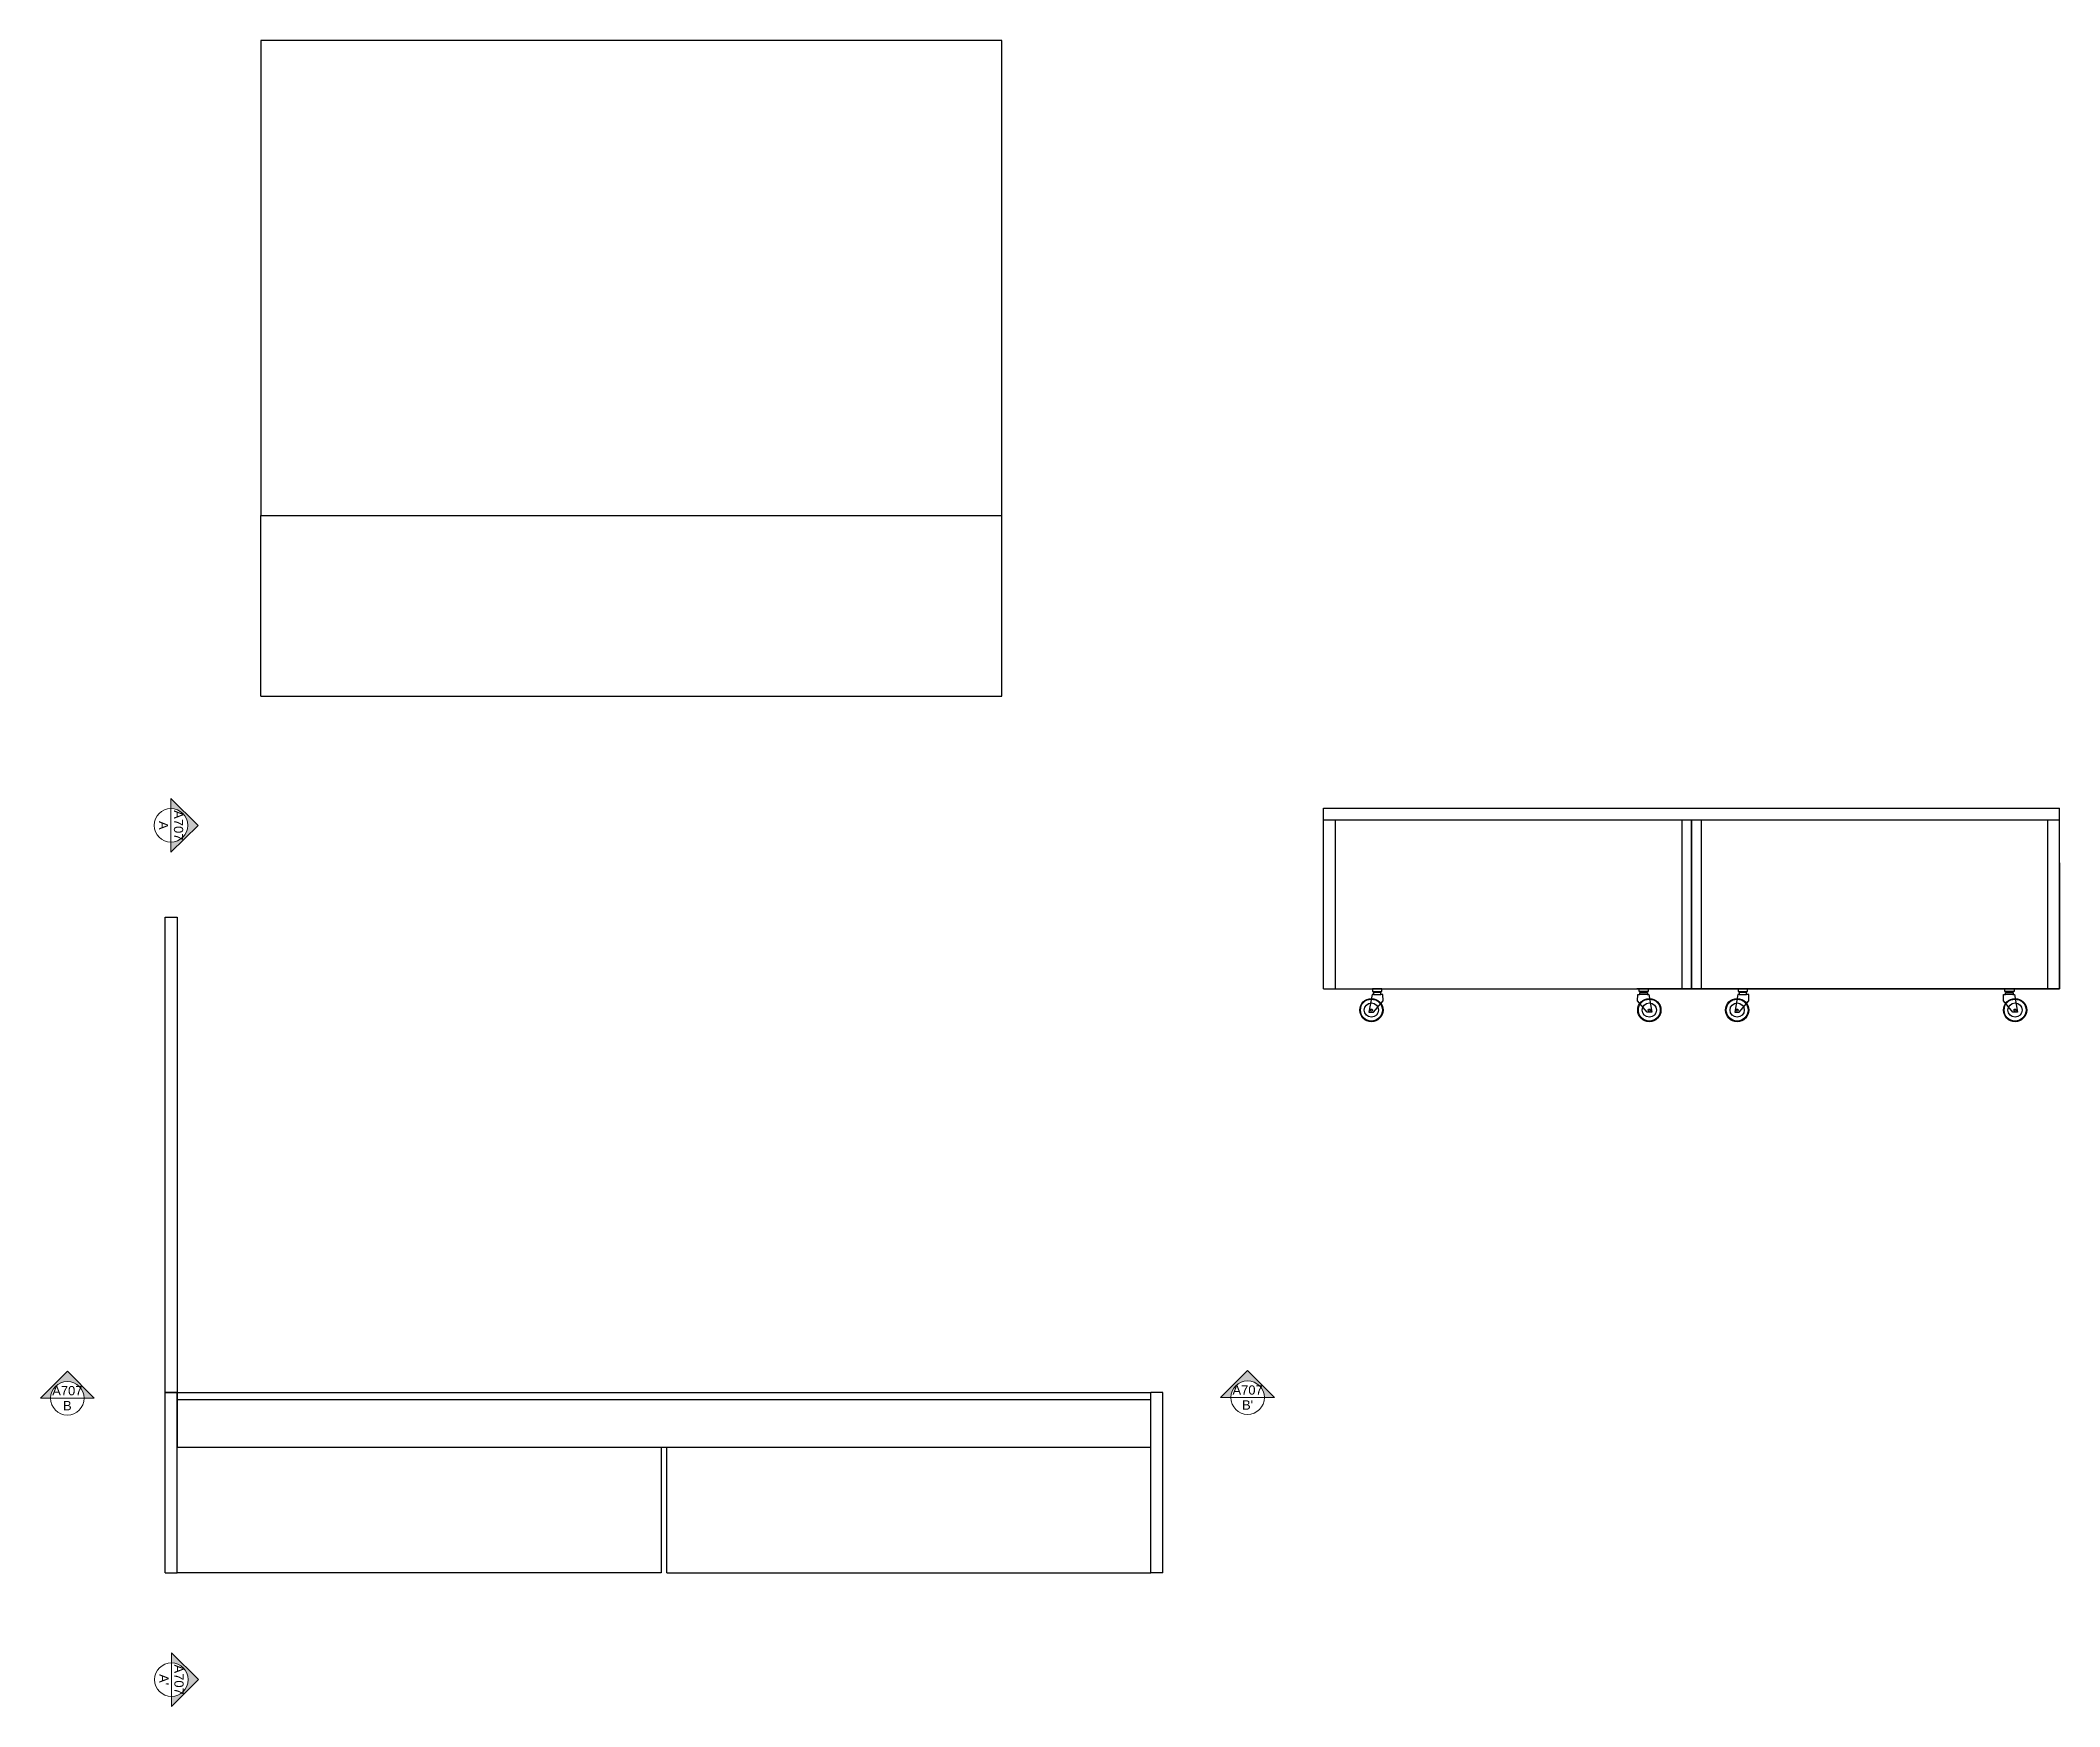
# Model space of a CAD drawing. Header units: millimetres. Extents: x -1233 to 3094, y -223 to 1764.
# Drawn here: x 2446.4 to 2871.5, y 494.4 to 845.1 of the extents above; entities that cross this region are included whole.
import ezdxf
from ezdxf.enums import TextEntityAlignment as Align

# ---------------------------------------------------------------- set-up
doc = ezdxf.new("R2010")
doc.units = ezdxf.units.MM
doc.layers.get('0').update_dxf_attribs({"color": 8})
doc.layers.add('A-PRSP-1', color=7, linetype='Continuous', lineweight=40)
doc.layers.add('QUOTE', color=5, linetype='Continuous')
doc.styles.get("Standard").update_dxf_attribs({"font": 'Arial.ttf'})

# ---------------------------------------------------------------- blocks, each defined once
blk = doc.blocks.new('SYMBOL')
at = {"layer": 'A-PRSP-1', "linetype": 'Continuous', "lineweight": 20}
h = blk.add_hatch(color=256, dxfattribs=at)
h.dxf.hatch_style = 1
h.paths.add_polyline_path([(11.206, 4.948), (11.316, 4.948, -1), (11.678, 4.948), (11.788, 4.948), (11.497, 5.241)])
at = {"linetype": 'Continuous', "lineweight": 20}
blk.add_line((11.316, 4.948), (11.678, 4.948), dxfattribs=at)
at = {"layer": 'A-PRSP-1', "linetype": 'Continuous', "lineweight": 20}
for p, q in [((11.206, 4.948), (11.497, 5.241)), ((11.788, 4.948), (11.497, 5.241)), ((11.316, 4.948), (11.206, 4.948)), ((11.678, 4.948), (11.788, 4.948))]:
    blk.add_line(p, q, dxfattribs=at)
blk.add_circle((11.497, 4.948), 0.181, dxfattribs=at)
at = {"linetype": 'Continuous', "lineweight": 20}
for tag, p in [('TAVOLA', (11.497, 5.08)), ('SEZIONE', (11.497, 4.918))]:
    blk.add_attdef(tag, text='', height=0.1, dxfattribs=at).set_placement(p, align=Align.TOP_CENTER)

msp = doc.modelspace()

# ---------------------------------------------------------------- linework, layer by layer
for p, q in [((2648.79, 845.1), (2492.79, 845.1)), ((2492.79, 845.1), (2492.79, 745.1)), ((2648.79, 745.1), (2648.79, 845.1)), ((2492.79, 707.1), (2492.79, 745.1)), ((2492.79, 745.1), (2648.79, 745.1)), ((2492.79, 745.1), (2648.79, 745.1)), ((2648.79, 707.1), (2648.79, 745.1)), ((2492.79, 707.1), (2648.79, 707.1)), ((2716.5, 645.48), (2716.5, 683.48)), ((2716.5, 683.48), (2871.5, 683.48)), ((2792, 681.01), (2716.5, 681.01)), ((2719, 681.01), (2719, 645.48)), ((2792, 645.48), (2792, 681.01)), ((2794.5, 681.01), (2792, 681.01)), ((2792, 645.48), (2792, 681.01)), ((2869, 681.01), (2793.5, 681.01)), ((2794, 681.01), (2794, 645.48)), ((2794, 645.48), (2794, 681.01)), ((2796, 681.01), (2796, 645.48)), ((2796, 681.01), (2796, 645.48)), ((2871.5, 681.01), (2869, 681.01)), ((2869, 645.48), (2869, 681.01)), ((2871.5, 645.48), (2871.5, 683.48)), ((2716.5, 645.48), (2716.5, 671.98)), ((2719, 671.98), (2719, 645.48)), ((2869, 645.48), (2869, 671.98)), ((2871.5, 671.98), (2871.5, 645.48)), ((2472.68, 560.54), (2472.68, 660.54)), ((2472.68, 660.54), (2475.18, 660.54)), ((2475.18, 660.54), (2475.18, 560.54)), ((2716.5, 645.48), (2871.5, 645.48)), ((2716.5, 645.48), (2719, 645.48)), ((2716.5, 645.48), (2794.5, 645.48)), ((2726.74, 644.25), (2726.1, 640.58)), ((2727.05, 644.25), (2726.74, 644.25)), ((2727.05, 640.58), (2729.08, 642.97)), ((2727.4, 644.89), (2727.43, 644.72)), ((2728.18, 644.93), (2728.18, 644.7)), ((2729.04, 644.27), (2728.66, 644.27)), ((2729.08, 642.97), (2729.04, 644.27)), ((2780, 645.48), (2782.5, 645.48)), ((2869, 645.48), (2782.5, 645.48)), ((2782.5, 645.48), (2869, 645.48)), ((2782.5, 645.48), (2869, 645.48)), ((2782.65, 642.97), (2782.7, 644.27)), ((2784.68, 640.58), (2782.65, 642.97)), ((2782.7, 644.27), (2783.08, 644.27)), ((2783.55, 644.93), (2783.55, 644.7)), ((2784.33, 644.89), (2784.31, 644.72)), ((2784.68, 644.25), (2784.99, 644.25)), ((2784.99, 644.25), (2785.63, 640.58)), ((2794.5, 645.48), (2792, 645.48)), ((2793.5, 645.48), (2796, 645.48)), ((2793.5, 645.48), (2871.5, 645.48)), ((2803.74, 644.25), (2803.1, 640.58)), ((2804.05, 644.25), (2803.74, 644.25)), ((2804.05, 640.58), (2806.08, 642.97)), ((2804.4, 644.89), (2804.43, 644.72)), ((2805.18, 644.93), (2805.18, 644.7)), ((2806.04, 644.27), (2805.66, 644.27)), ((2806.08, 642.97), (2806.04, 644.27)), ((2859.65, 642.97), (2859.7, 644.27)), ((2861.68, 640.58), (2859.65, 642.97)), ((2859.7, 644.27), (2860.08, 644.27)), ((2860.55, 644.93), (2860.55, 644.7)), ((2861.33, 644.89), (2861.31, 644.72)), ((2861.68, 644.25), (2861.99, 644.25)), ((2861.99, 644.25), (2862.63, 640.58)), ((2871.5, 645.48), (2869, 645.48)), ((2726.1, 640.58), (2727.05, 640.58)), ((2785.63, 640.58), (2784.68, 640.58)), ((2803.1, 640.58), (2804.05, 640.58)), ((2862.63, 640.58), (2861.68, 640.58)), ((2475.18, 560.54), (2472.68, 560.54)), ((2472.68, 522.54), (2472.68, 560.54)), ((2472.68, 560.54), (2475.18, 560.54)), ((2475.18, 560.54), (2680.18, 560.54)), ((2475.18, 522.54), (2475.18, 560.54)), ((2475.18, 560.54), (2475.18, 559.04)), ((2475.18, 549.04), (2475.18, 560.54)), ((2475.18, 559.04), (2680.18, 559.04)), ((2475.18, 559.04), (2475.18, 549.04)), ((2682.68, 560.54), (2680.18, 560.54)), ((2680.18, 522.54), (2680.18, 560.54)), ((2680.18, 549.04), (2680.18, 560.54)), ((2682.68, 522.54), (2682.68, 560.54)), ((2475.18, 549.04), (2577.06, 549.04)), ((2475.18, 522.54), (2475.18, 549.04)), ((2475.18, 549.04), (2680.18, 549.04)), ((2577.06, 549.04), (2577.06, 522.54)), ((2578.31, 522.54), (2578.31, 549.04)), ((2578.31, 549.04), (2680.18, 549.04)), ((2680.18, 522.54), (2680.18, 549.04)), ((2472.68, 522.54), (2475.18, 522.54)), ((2577.06, 522.54), (2475.18, 522.54)), ((2578.31, 522.54), (2680.18, 522.54)), ((2682.68, 522.54), (2680.18, 522.54))]:
    msp.add_line(p, q)
for points in [[(2728.78, 644.9), (2728.78, 645.48), (2726.83, 645.48), (2726.83, 644.9)], [(2728.61, 644.27), (2728.61, 644.71), (2727.02, 644.71), (2727.02, 644.27)], [(2782.96, 644.9), (2782.96, 645.48), (2784.9, 645.48), (2784.9, 644.9)], [(2783.12, 644.27), (2783.12, 644.71), (2784.71, 644.71), (2784.71, 644.27)], [(2805.78, 644.9), (2805.78, 645.48), (2803.83, 645.48), (2803.83, 644.9)], [(2805.61, 644.27), (2805.61, 644.71), (2804.02, 644.71), (2804.02, 644.27)], [(2859.96, 644.9), (2859.96, 645.48), (2861.9, 645.48), (2861.9, 644.9)], [(2860.12, 644.27), (2860.12, 644.71), (2861.71, 644.71), (2861.71, 644.27)]]:
    msp.add_lwpolyline(points, close=True)
for centre, radius in [((2726.61, 641), 2.45), ((2726.61, 641), 2.31), ((2726.61, 641), 1.5), ((2785.12, 641), 2.45), ((2785.12, 641), 2.31), ((2785.12, 641), 1.5), ((2803.61, 641), 2.45), ((2803.61, 641), 2.31), ((2803.61, 641), 1.5), ((2862.12, 641), 2.45), ((2862.12, 641), 2.31), ((2862.12, 641), 1.5), ((2726.61, 641), 0.228), ((2785.12, 641), 0.228), ((2803.61, 641), 0.228), ((2862.12, 641), 0.228)]:
    msp.add_circle(centre, radius)

# ---------------------------------------------------------------- block references
at = {"layer": 'QUOTE', "xscale": 19.50110641980523, "yscale": 19.50110641980523, "zscale": 19.50110641980523, "rotation": 270}
for p, values in [((2377.38, 904.09), {'SEZIONE': 'A', 'TAVOLA': 'A707'}), ((2377.48, 724.28), {'SEZIONE': "A'", 'TAVOLA': 'A707'})]:
    msp.add_blockref('SYMBOL', p, dxfattribs=at).add_auto_attribs(values)
at = {"layer": 'QUOTE', "xscale": 19.50110641980523, "yscale": 19.50110641980523, "zscale": 19.50110641980523}
for p, values in [((2227.86, 462.81), {'SEZIONE': 'B', 'TAVOLA': 'A707'}), ((2476.34, 462.95), {'SEZIONE': "B'", 'TAVOLA': 'A707'})]:
    msp.add_blockref('SYMBOL', p, dxfattribs=at).add_auto_attribs(values)

doc.saveas('drawing.dxf')
